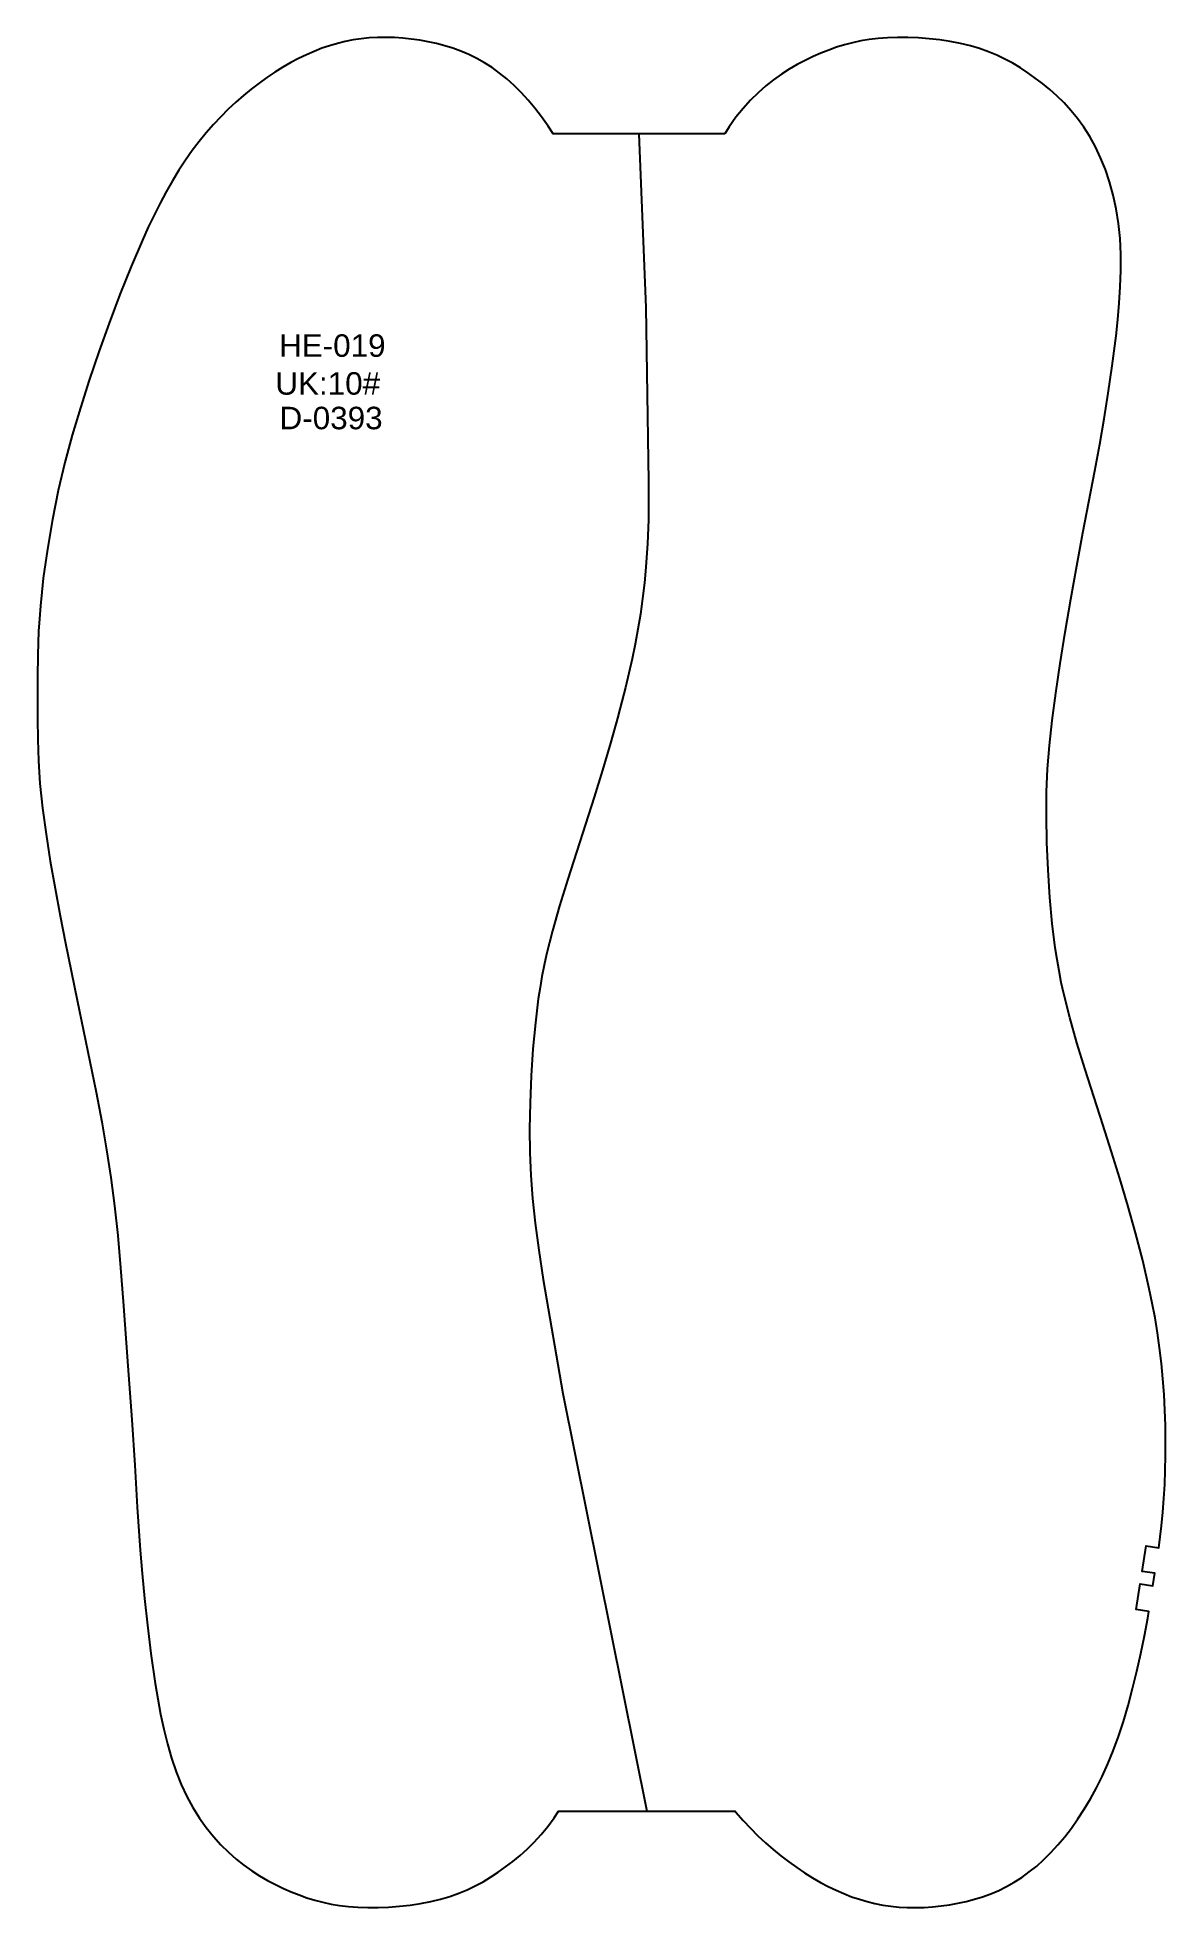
# Model space of a CAD drawing. Extents: x 0 to 4668, y 0 to 316.
# Drawn here: x 1005.5 to 1181, y 0 to 291 of the extents above; entities that cross this region are included whole.
import ezdxf

# ---------------------------------------------------------------- set-up
doc = ezdxf.new("R2010")
doc.units = 0
doc.layers.add('1', color=7, linetype='CONTINUOUS')
doc.layers.add('DEFAULT', color=7, linetype='CONTINUOUS')
doc.styles.add('ARIAL_REGULAR', font='arial.ttf')

msp = doc.modelspace()

# ---------------------------------------------------------------- texts
at = {"layer": '1', "color": 1, "style": 'ARIAL_REGULAR'}
for s, p in [('HE-019', (1043.06, 241.29)), ('UK:10#', (1042.48, 235.4)), ('D-0393', (1043.14, 230.02))]:
    msp.add_text(s, height=3.5, dxfattribs=at).set_placement(p)

# ---------------------------------------------------------------- linework, layer by layer
at = {"layer": 'DEFAULT', "color": 5}
msp.add_lwpolyline([(1112.43, 275.99), (1085.71, 275.99), (1084.93, 277.19), (1083.92, 278.61), (1082.88, 279.96), (1081.83, 281.23), (1080.75, 282.41), (1079.65, 283.5), (1078.52, 284.52), (1077.38, 285.45), (1076.22, 286.29), (1075.03, 287.04), (1073.83, 287.72), (1072.61, 288.32), (1071.37, 288.84), (1070.11, 289.3), (1068.84, 289.69), (1067.56, 290.03), (1066.26, 290.31), (1064.95, 290.55), (1063.64, 290.73), (1062.32, 290.87), (1061, 290.96), (1059.69, 290.99), (1058.39, 290.97), (1057.1, 290.9), (1055.83, 290.77), (1054.58, 290.59), (1053.35, 290.35), (1052.13, 290.05), (1050.92, 289.7), (1049.72, 289.29), (1048.52, 288.82), (1047.31, 288.29), (1046.1, 287.7), (1044.88, 287.06), (1043.65, 286.35), (1042.42, 285.59), (1041.18, 284.77), (1039.95, 283.89), (1038.73, 282.96), (1037.52, 281.96), (1036.32, 280.92), (1035.14, 279.81), (1033.98, 278.65), (1032.84, 277.43), (1031.73, 276.14), (1030.63, 274.79), (1029.56, 273.37), (1028.51, 271.88), (1027.48, 270.32), (1026.49, 268.68), (1025.51, 266.97), (1024.56, 265.19), (1023.63, 263.35), (1022.71, 261.44), (1021.81, 259.46), (1020.04, 255.34), (1018.31, 251.01), (1016.63, 246.55), (1015.03, 242.07), (1013.53, 237.64), (1012.15, 233.35), (1010.89, 229.12), (1009.75, 224.86), (1008.71, 220.5), (1007.8, 215.97), (1007.01, 211.38), (1006.38, 206.86), (1006.13, 204.68), (1005.92, 202.56), (1005.76, 200.54), (1005.64, 198.59), (1005.51, 194.91), (1005.46, 191.46), (1005.46, 188.17), (1005.46, 184.96), (1005.5, 181.75), (1005.61, 178.43), (1005.86, 174.89), (1006.27, 171.06), (1006.82, 167), (1007.47, 162.81), (1008.2, 158.56), (1008.98, 154.32), (1009.81, 150.06), (1011.62, 141.19), (1013.61, 131.67), (1014.58, 126.9), (1015.46, 122.28), (1016.23, 117.88), (1016.88, 113.59), (1017.45, 109.21), (1017.95, 104.56), (1018.41, 99.55), (1018.82, 94.33), (1019.54, 84.28), (1020.13, 75.91), (1020.61, 68.86), (1020.99, 62.33), (1021.44, 55.6), (1021.74, 51.97), (1022.12, 48.09), (1022.58, 43.95), (1023.13, 39.54), (1023.79, 34.87), (1024.18, 32.49), (1024.62, 30.11), (1025.12, 27.75), (1025.68, 25.46), (1026.31, 23.24), (1027.03, 21.13), (1027.82, 19.14), (1028.7, 17.28), (1029.65, 15.55), (1030.67, 13.93), (1031.73, 12.44), (1032.84, 11.05), (1033.99, 9.78), (1035.17, 8.62), (1036.37, 7.56), (1037.58, 6.6), (1038.8, 5.72), (1040.03, 4.93), (1041.27, 4.22), (1042.5, 3.57), (1043.74, 2.99), (1044.96, 2.46), (1046.17, 1.98), (1047.39, 1.54), (1048.61, 1.16), (1049.86, 0.83), (1051.15, 0.55), (1052.48, 0.32), (1053.87, 0.16), (1055.33, 0.05), (1056.87, 0), (1058.47, 0.01), (1060.11, 0.08), (1061.78, 0.21), (1063.44, 0.4), (1065.07, 0.65), (1066.67, 0.96), (1068.2, 1.33), (1069.65, 1.75), (1071.02, 2.24), (1072.33, 2.78), (1073.59, 3.38), (1074.8, 4.03), (1075.98, 4.74), (1077.14, 5.5), (1078.29, 6.32), (1079.43, 7.18), (1080.56, 8.11), (1081.68, 9.11), (1082.78, 10.19), (1083.84, 11.35), (1084.87, 12.6), (1085.86, 13.96), (1086.52, 15), (1114.04, 15), (1114.16, 14.85), (1115.27, 13.57), (1116.41, 12.34), (1117.57, 11.18), (1118.75, 10.07), (1119.95, 9.03), (1121.16, 8.03), (1122.38, 7.1), (1123.61, 6.22), (1124.85, 5.4), (1126.08, 4.64), (1127.31, 3.93), (1128.53, 3.29), (1129.74, 2.7), (1130.95, 2.17), (1132.15, 1.7), (1133.36, 1.29), (1134.56, 0.94), (1135.78, 0.64), (1137.01, 0.4), (1138.26, 0.22), (1139.53, 0.09), (1140.82, 0.02), (1142.12, 0), (1143.44, 0.03), (1144.75, 0.12), (1146.07, 0.26), (1147.38, 0.44), (1148.69, 0.68), (1149.99, 0.96), (1151.27, 1.3), (1152.54, 1.69), (1153.8, 2.15), (1155.04, 2.68), (1156.26, 3.27), (1157.46, 3.95), (1158.65, 4.7), (1159.81, 5.54), (1160.96, 6.47), (1162.08, 7.49), (1163.18, 8.58), (1164.26, 9.77), (1165.31, 11.03), (1166.35, 12.38), (1167.36, 13.8), (1168.35, 15.31), (1169.31, 16.91), (1170.25, 18.61), (1171.16, 20.42), (1172.04, 22.35), (1172.88, 24.41), (1173.69, 26.61), (1174.46, 28.96), (1175.19, 31.46), (1175.88, 34.08), (1176.54, 36.78), (1177.14, 39.53), (1177.71, 42.29), (1178.23, 45.02), (1178.42, 46.08), (1176.44, 46.4), (1177.06, 50.35), (1179.04, 50.04), (1179.35, 52.01), (1177.37, 52.32), (1178, 56.27), (1179.97, 55.96), (1180.39, 59.39), (1180.6, 61.53), (1180.76, 63.66), (1180.88, 65.81), (1180.97, 68.01), (1181.01, 70.28), (1181.01, 72.61), (1180.98, 74.99), (1180.89, 77.4), (1180.77, 79.83), (1180.59, 82.26), (1180.36, 84.68), (1180.08, 87.07), (1179.75, 89.43), (1179.37, 91.74), (1178.94, 94.03), (1178.48, 96.28), (1177.45, 100.69), (1176.33, 105), (1175.14, 109.23), (1173.9, 113.42), (1172.61, 117.61), (1171.26, 121.83), (1168.51, 130.38), (1167.22, 134.53), (1166.09, 138.48), (1165.17, 142.18), (1164.78, 143.96), (1164.43, 145.73), (1164.12, 147.51), (1163.85, 149.32), (1163.38, 153.11), (1163.01, 157.19), (1162.72, 161.45), (1162.54, 165.72), (1162.46, 169.8), (1162.5, 173.58), (1162.66, 177.19), (1162.95, 180.84), (1163.37, 184.72), (1163.93, 188.98), (1164.6, 193.59), (1165.38, 198.47), (1166.25, 203.56), (1167.19, 208.76), (1168.16, 213.93), (1169.98, 223.53), (1170.76, 227.72), (1171.45, 231.66), (1172.1, 235.62), (1172.72, 239.87), (1173.32, 244.58), (1173.59, 247.08), (1173.81, 249.62), (1173.97, 252.18), (1174.05, 254.74), (1174.04, 257.25), (1173.92, 259.7), (1173.68, 262.05), (1173.33, 264.31), (1172.86, 266.46), (1172.3, 268.5), (1171.65, 270.44), (1170.91, 272.26), (1170.1, 273.97), (1169.23, 275.56), (1168.29, 277.03), (1167.31, 278.39), (1166.28, 279.64), (1165.21, 280.81), (1164.11, 281.88), (1162.99, 282.88), (1161.86, 283.81), (1160.72, 284.67), (1159.57, 285.49), (1158.41, 286.25), (1157.23, 286.96), (1156.02, 287.61), (1154.76, 288.21), (1153.45, 288.75), (1152.08, 289.24), (1150.63, 289.67), (1149.1, 290.03), (1147.5, 290.34), (1145.87, 290.59), (1144.21, 290.78), (1142.54, 290.91), (1140.9, 290.98), (1139.3, 290.99), (1137.76, 290.94), (1136.3, 290.83), (1134.91, 290.67), (1133.58, 290.44), (1132.29, 290.16), (1131.04, 289.83), (1129.82, 289.45), (1128.6, 289.01), (1127.39, 288.53), (1126.17, 288), (1124.93, 287.42), (1123.7, 286.77), (1122.46, 286.06), (1121.23, 285.27), (1120.01, 284.39), (1118.8, 283.43), (1117.6, 282.37), (1116.42, 281.21), (1115.27, 279.94), (1114.16, 278.56), (1113.1, 277.06)], close=True, dxfattribs=at)
at = {"layer": 'DEFAULT', "color": 96}
msp.add_lwpolyline([(1099.07, 275.99), (1100.12, 248.95), (1100.56, 221.88), (1100.55, 215.95), (1100.4, 212.26), (1100.15, 208.57), (1099.92, 206.11), (1099.64, 203.67), (1099.3, 201.26), (1098.91, 198.9), (1098.47, 196.58), (1098, 194.28), (1096.96, 189.82), (1095.83, 185.47), (1095.82, 185.45), (1094.63, 181.2), (1093.39, 176.99), (1092.09, 172.78), (1090.74, 168.55), (1087.98, 160.01), (1086.71, 155.89), (1085.59, 151.99), (1084.68, 148.36), (1084.31, 146.62), (1083.97, 144.89), (1083.67, 143.16), (1083.4, 141.4), (1082.94, 137.67), (1082.57, 133.64), (1082.29, 129.43), (1082.11, 125.21), (1082.03, 121.18), (1082.07, 117.47), (1082.23, 113.92), (1082.51, 110.33), (1082.93, 106.51), (1083.48, 102.29), (1084.15, 97.71), (1087.21, 80.01), (1100.28, 15)], dxfattribs=at)

msp.set_redraw_order([(e.dxf.handle, doc.entitydb.next_handle()) for e in msp.query("TEXT MTEXT ATTDEF DIMENSION ARC_DIMENSION")])  # texts and dimensions are drawn at this point

doc.saveas('drawing.dxf')
